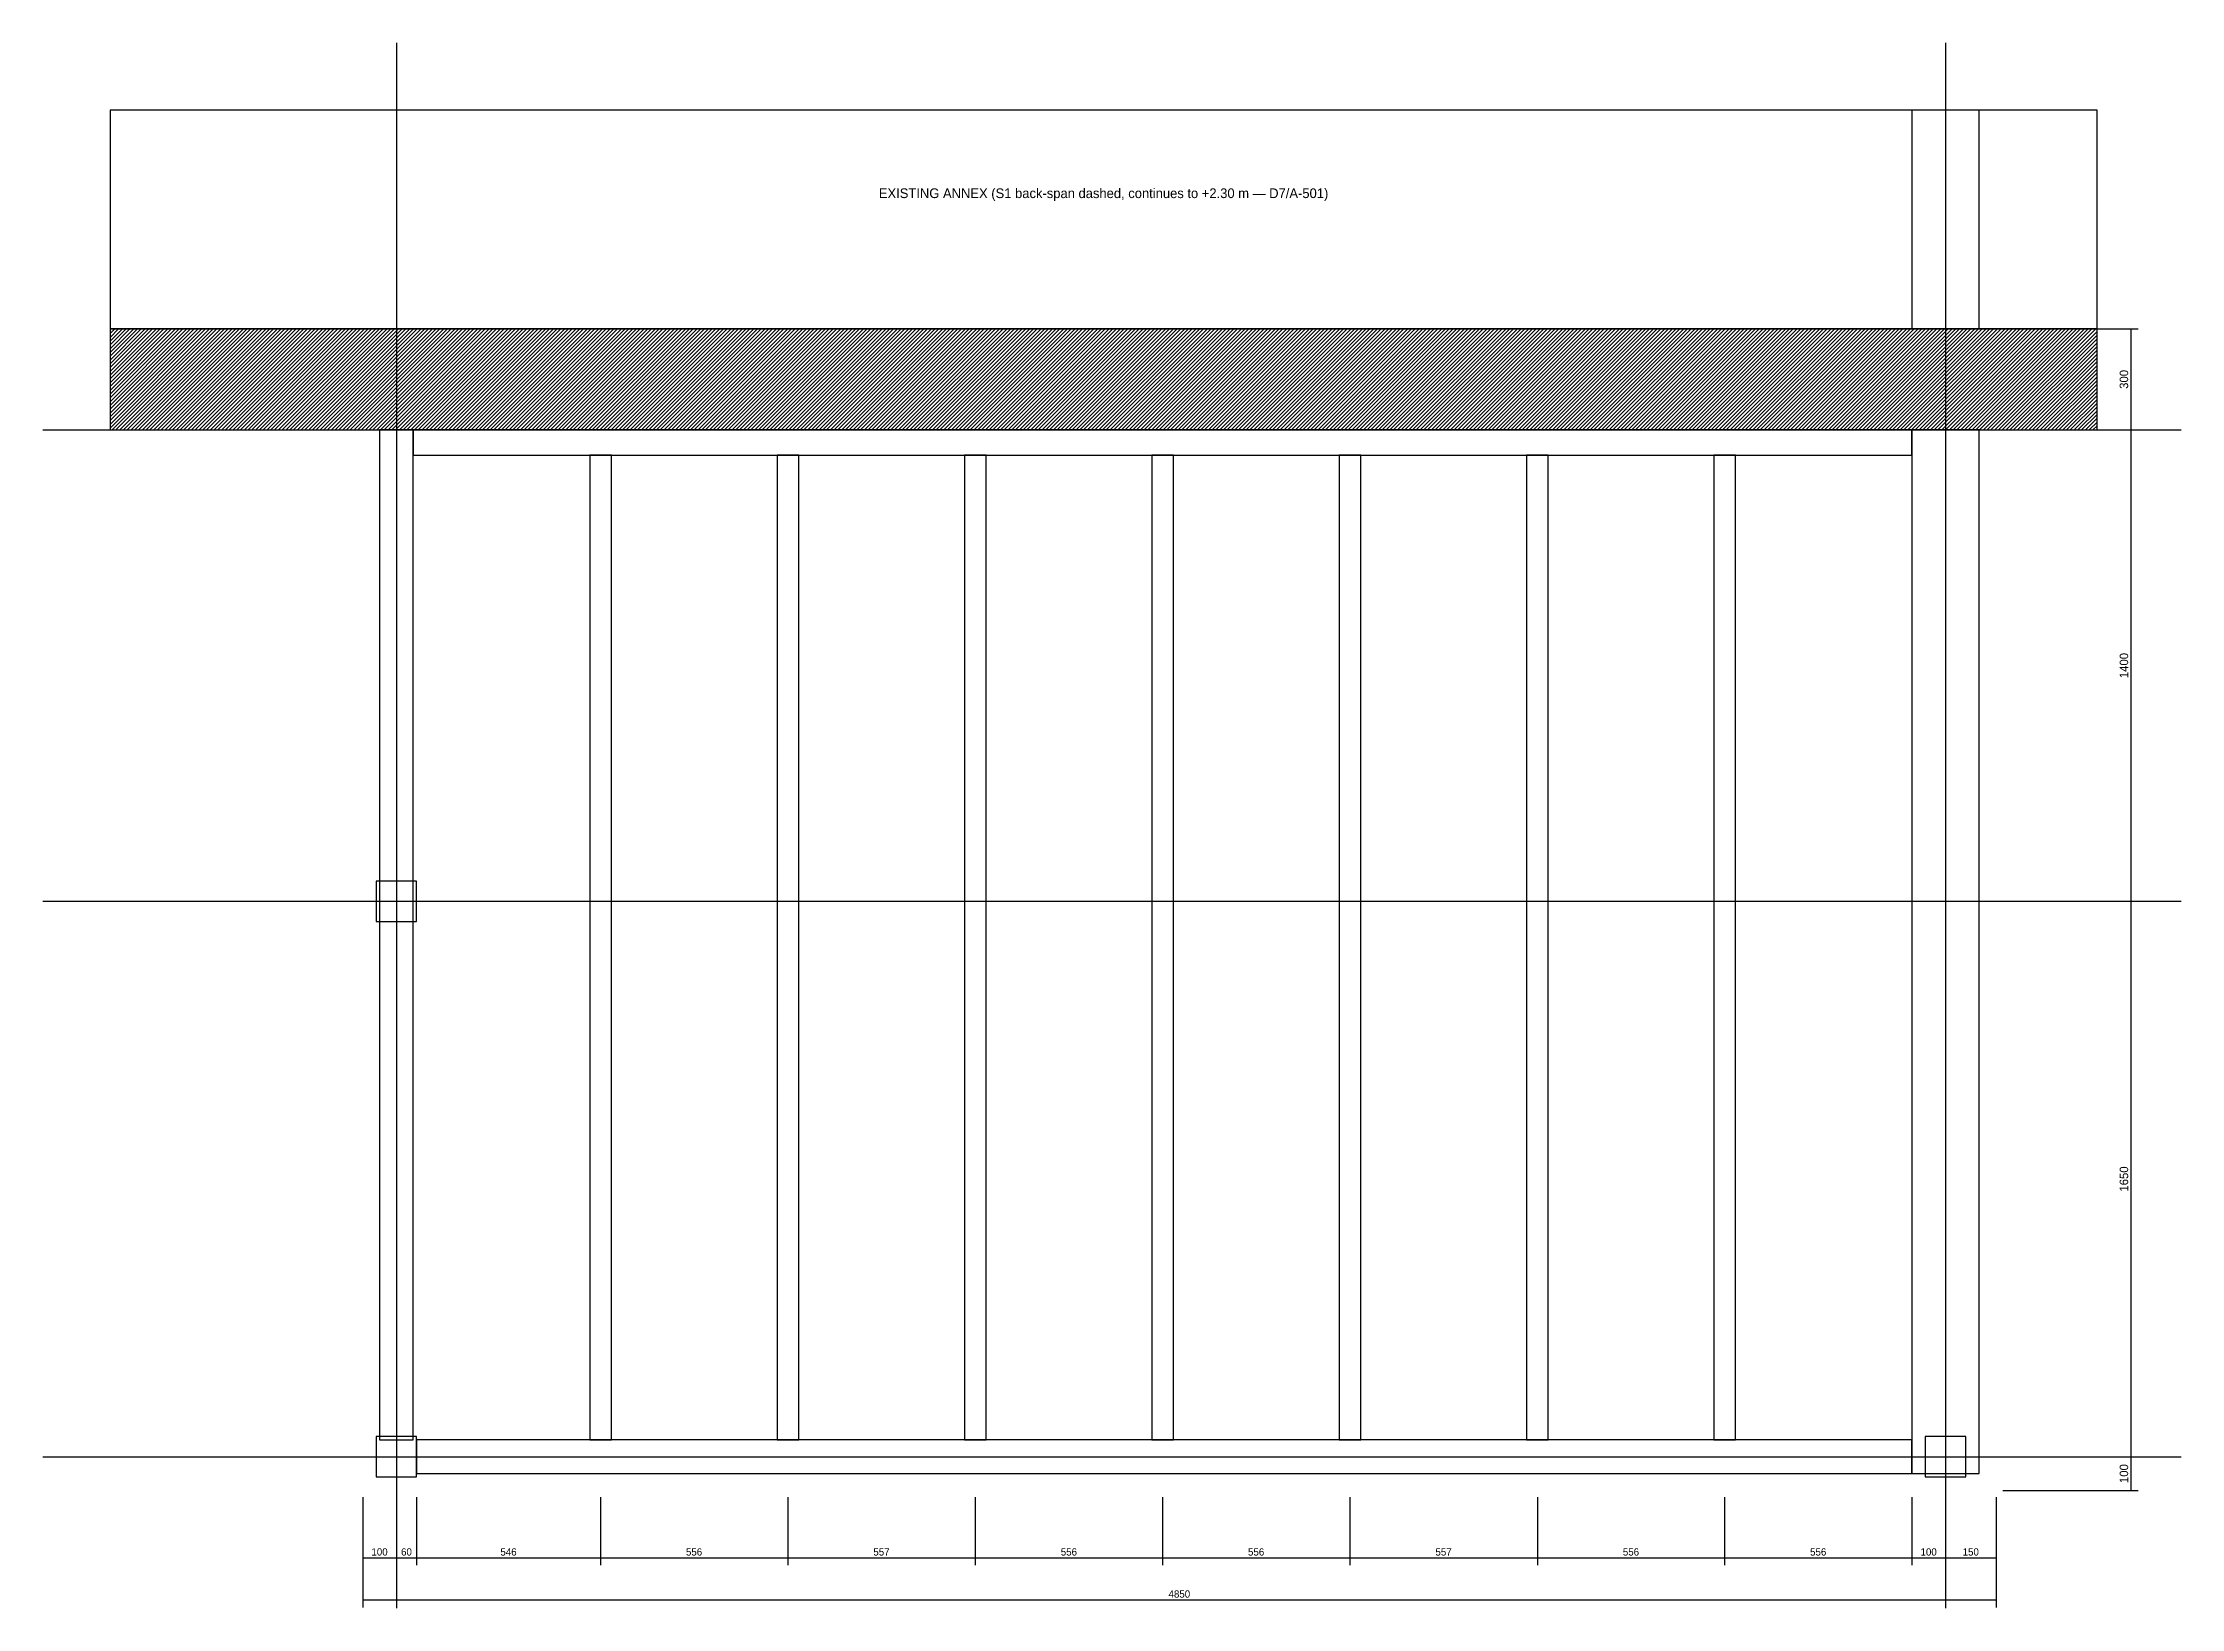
# Model space of a CAD drawing. Header units: millimetres. Extents: x -3750 to 66350, y -83500 to 3000.
# Drawn here: x -450 to 5900, y -83500 to -78850 of the extents above; entities that cross this region are included whole.
import ezdxf
from ezdxf.enums import TextEntityAlignment as Align

# ---------------------------------------------------------------- set-up
doc = ezdxf.new("R2010")
doc.units = ezdxf.units.MM
doc.linetypes.add('DASHED', pattern=[1.524, 1.27, -0.254])
for name, color, linetype in [('A-DIMS', 3, 'Continuous'), ('A-GRID', 8, 'Continuous'), ('A-HATCH', 9, 'Continuous'), ('A-TEXT', 2, 'Continuous'), ('A-WALL', 7, 'Continuous'), ('S-STEEL', 1, 'Continuous')]:
    doc.layers.add(name, color=color, linetype=linetype)

msp = doc.modelspace()

# ---------------------------------------------------------------- texts
at = {"layer": 'A-DIMS'}
for s, p in [('300', (5750, -79850)), ('1400', (5750, -80700)), ('1650', (5750, -82225)), ('100', (5750, -83100))]:
    msp.add_text(s, height=25.2, rotation=90, dxfattribs=at).set_placement(p, align=Align.BOTTOM_CENTER)
for s, p in [('100', (550, -83350)), ('60', (630, -83350)), ('546', (933, -83350)), ('556', (1484, -83350)), ('557', (2040.5, -83350)), ('556', (2597, -83350)), ('556', (3153, -83350)), ('557', (3709.5, -83350)), ('556', (4266, -83350)), ('556', (4822, -83350)), ('100', (5150, -83350)), ('150', (5275, -83350)), ('4850', (2925, -83475))]:
    msp.add_text(s, height=21.6, dxfattribs=at).set_placement(p, align=Align.BOTTOM_CENTER)
at = {"layer": 'A-TEXT'}
msp.add_text('EXISTING ANNEX (S1 back-span dashed, continues to +2.30 m — D7/A-501)', height=28.8, dxfattribs=at).set_placement((2700, -79320), align=Align.BOTTOM_CENTER)

# ---------------------------------------------------------------- hatches: boundary and pattern name
at = {"layer": 'A-HATCH'}
h = msp.add_hatch(dxfattribs=at)
h.set_pattern_fill('ANSI31', scale=2.5)
h.paths.add_polyline_path([(-250, -80000), (5650, -80000), (5650, -79700), (-250, -79700)])

# ---------------------------------------------------------------- linework, layer by layer
at = {"layer": 'A-DIMS'}
for p, q in [((5370, -79700), (5772.5, -79700)), ((5750, -79700), (5750, -80000)), ((5370, -80000), (5772.5, -80000)), ((5370, -80000), (5772.5, -80000)), ((5750, -80000), (5750, -81400)), ((5370, -81400), (5772.5, -81400)), ((5370, -81400), (5772.5, -81400)), ((5750, -81400), (5750, -83050)), ((5370, -83050), (5772.5, -83050)), ((5370, -83050), (5772.5, -83050)), ((5750, -83050), (5750, -83150)), ((500, -83170), (500, -83372.5)), ((500, -83170), (500, -83497.5)), ((600, -83170), (600, -83372.5)), ((600, -83170), (600, -83372.5)), ((660, -83170), (660, -83372.5)), ((660, -83170), (660, -83372.5)), ((1206, -83170), (1206, -83372.5)), ((1206, -83170), (1206, -83372.5)), ((1762, -83170), (1762, -83372.5)), ((1762, -83170), (1762, -83372.5)), ((2319, -83170), (2319, -83372.5)), ((2319, -83170), (2319, -83372.5)), ((2875, -83170), (2875, -83372.5)), ((2875, -83170), (2875, -83372.5)), ((3431, -83170), (3431, -83372.5)), ((3431, -83170), (3431, -83372.5)), ((3988, -83170), (3988, -83372.5)), ((3988, -83170), (3988, -83372.5)), ((4544, -83170), (4544, -83372.5)), ((4544, -83170), (4544, -83372.5)), ((5100, -83170), (5100, -83372.5)), ((5100, -83170), (5100, -83372.5)), ((5200, -83170), (5200, -83372.5)), ((5200, -83170), (5200, -83372.5)), ((5350, -83170), (5350, -83372.5)), ((5350, -83170), (5350, -83497.5)), ((5370, -83150), (5772.5, -83150)), ((500, -83350), (600, -83350)), ((600, -83350), (660, -83350)), ((660, -83350), (1206, -83350)), ((1206, -83350), (1762, -83350)), ((1762, -83350), (2319, -83350)), ((2319, -83350), (2875, -83350)), ((2875, -83350), (3431, -83350)), ((3431, -83350), (3988, -83350)), ((3988, -83350), (4544, -83350)), ((4544, -83350), (5100, -83350)), ((5100, -83350), (5200, -83350)), ((5200, -83350), (5350, -83350)), ((500, -83475), (5350, -83475))]:
    msp.add_line(p, q, dxfattribs=at)
at = {"layer": 'A-GRID', "linetype": 'DASHED'}
for p, q in [((600, -78850), (600, -83500)), ((5200, -78850), (5200, -83500)), ((-450, -80000), (5900, -80000)), ((-450, -81400), (5900, -81400)), ((-450, -83050), (5900, -83050))]:
    msp.add_line(p, q, dxfattribs=at)
at = {"layer": 'A-WALL'}
for points in [[(-250, -79700), (5650, -79700), (5650, -79050), (-250, -79050)], [(-250, -80000), (5650, -80000), (5650, -79700), (-250, -79700)]]:
    msp.add_lwpolyline(points, close=True, dxfattribs=at)
at = {"layer": 'A-WALL', "linetype": 'DASHED'}
for points in [[(5100, -79700), (5300, -79700), (5300, -79050), (5100, -79050)], [(5140, -83110), (5260, -83110), (5260, -82990), (5140, -82990)]]:
    msp.add_lwpolyline(points, close=True, dxfattribs=at)
at = {"layer": 'S-STEEL'}
for points in [[(550, -83000), (650, -83000), (650, -80000), (550, -80000)], [(650, -80075), (5100, -80075), (5100, -80000), (650, -80000)], [(5100, -83100), (5300, -83100), (5300, -80000), (5100, -80000)], [(1174.2, -83000), (1239.2, -83000), (1239.2, -80075), (1174.2, -80075)], [(1730.5, -83000), (1795.5, -83000), (1795.5, -80075), (1730.5, -80075)], [(2286.8, -83000), (2351.8, -83000), (2351.8, -80075), (2286.8, -80075)], [(2843, -83000), (2908, -83000), (2908, -80075), (2843, -80075)], [(3399.2, -83000), (3464.2, -83000), (3464.2, -80075), (3399.2, -80075)], [(3955.5, -83000), (4020.5, -83000), (4020.5, -80075), (3955.5, -80075)], [(4511.8, -83000), (4576.8, -83000), (4576.8, -80075), (4511.8, -80075)], [(540, -81460), (660, -81460), (660, -81340), (540, -81340)], [(540, -83110), (660, -83110), (660, -82990), (540, -82990)], [(660, -83100), (5100, -83100), (5100, -83000), (660, -83000)]]:
    msp.add_lwpolyline(points, close=True, dxfattribs=at)

msp.set_redraw_order([(e.dxf.handle, doc.entitydb.next_handle()) for e in msp.query("TEXT MTEXT ATTDEF DIMENSION ARC_DIMENSION")])  # texts and dimensions are drawn at this point

doc.saveas('drawing.dxf')
